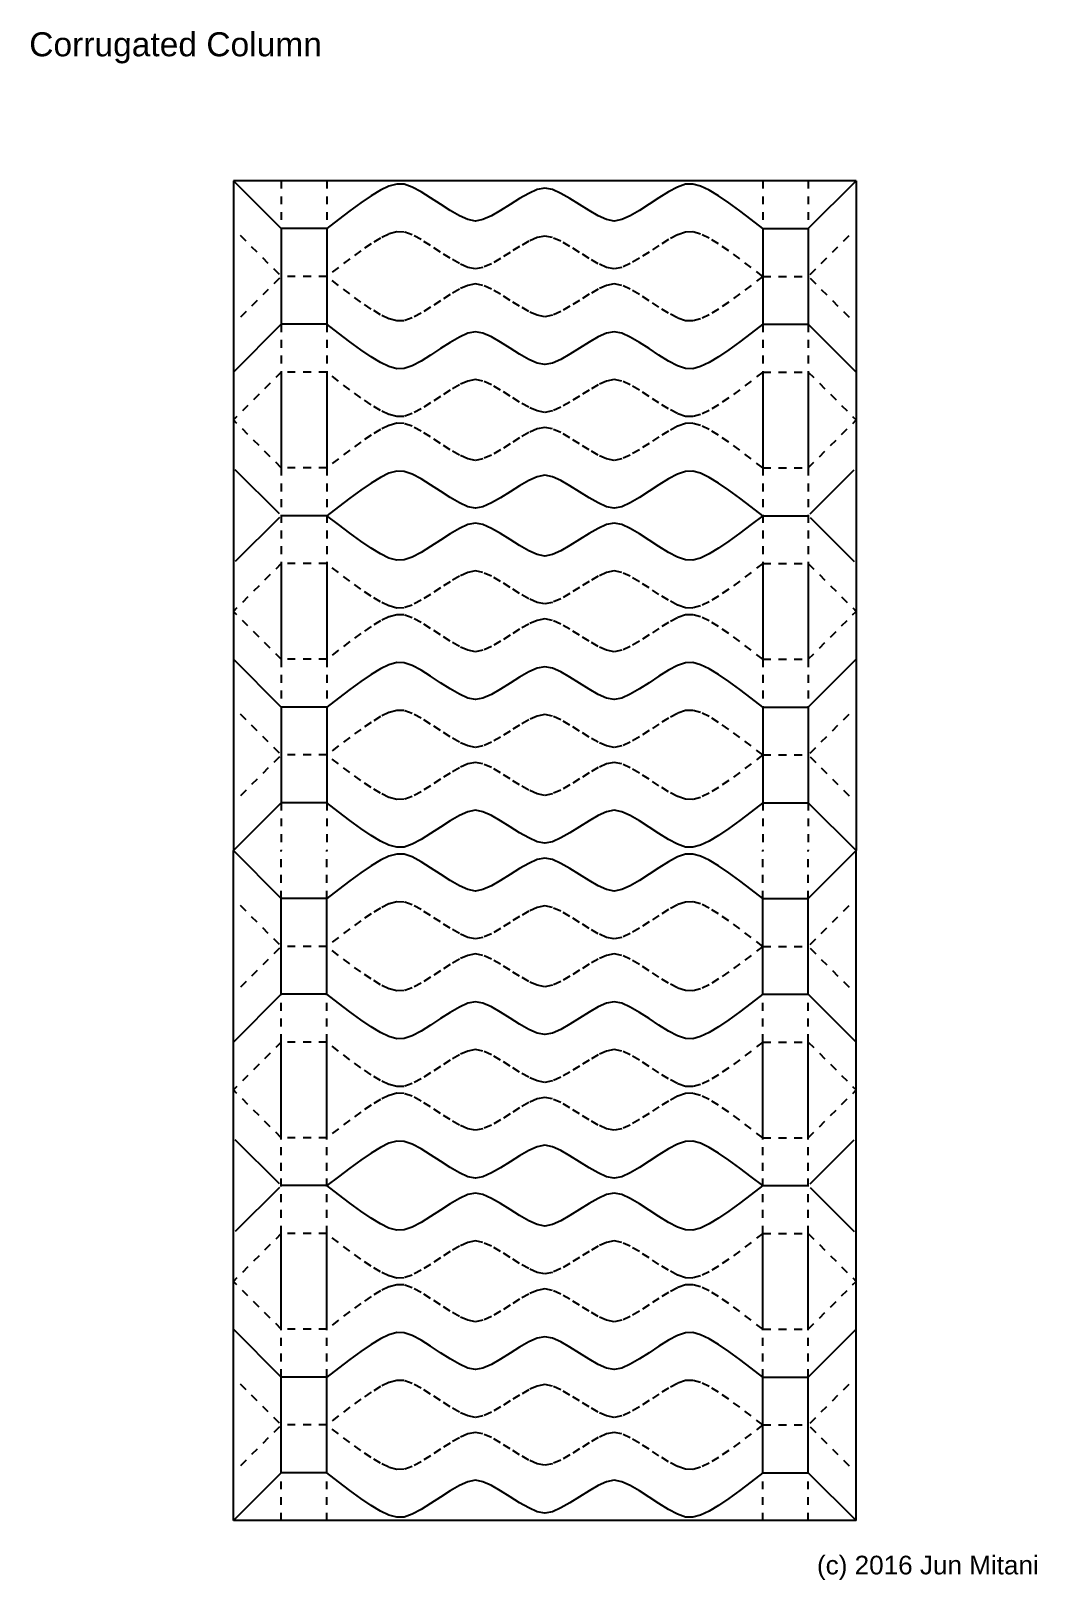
# Model space of a CAD drawing. Extents: x 11 to 192, y -288 to -9.
import ezdxf

# ---------------------------------------------------------------- set-up
doc = ezdxf.new("R2010")
doc.units = 0
for name, pattern in [('AI-LINETYPE-1', [2.822222, 1.411111, -1.411111]), ('AI-LINETYPE-10', [2.822222, 1.411111, -1.411111]), ('AI-LINETYPE-100', [2.822222, 1.411111, -1.411111]), ('AI-LINETYPE-101', [2.822222, 1.411111, -1.411111]), ('AI-LINETYPE-102', [2.822222, 1.411111, -1.411111]), ('AI-LINETYPE-103', [2.822222, 1.411111, -1.411111]), ('AI-LINETYPE-104', [2.822222, 1.411111, -1.411111]), ('AI-LINETYPE-105', [2.822222, 1.411111, -1.411111]), ('AI-LINETYPE-106', [2.822222, 1.411111, -1.411111]), ('AI-LINETYPE-107', [2.822222, 1.411111, -1.411111]), ('AI-LINETYPE-108', [2.822222, 1.411111, -1.411111]), ('AI-LINETYPE-109', [2.822222, 1.411111, -1.411111]), ('AI-LINETYPE-11', [2.822222, 1.411111, -1.411111]), ('AI-LINETYPE-110', [2.822222, 1.411111, -1.411111]), ('AI-LINETYPE-111', [2.822222, 1.411111, -1.411111]), ('AI-LINETYPE-112', [2.822222, 1.411111, -1.411111]), ('AI-LINETYPE-12', [2.822222, 1.411111, -1.411111]), ('AI-LINETYPE-13', [2.822222, 1.411111, -1.411111]), ('AI-LINETYPE-14', [2.822222, 1.411111, -1.411111]), ('AI-LINETYPE-15', [2.822222, 1.411111, -1.411111]), ('AI-LINETYPE-16', [2.822222, 1.411111, -1.411111]), ('AI-LINETYPE-17', [2.822222, 1.411111, -1.411111]), ('AI-LINETYPE-18', [2.822222, 1.411111, -1.411111]), ('AI-LINETYPE-19', [2.822222, 1.411111, -1.411111]), ('AI-LINETYPE-2', [2.822222, 1.411111, -1.411111]), ('AI-LINETYPE-20', [2.822222, 1.411111, -1.411111]), ('AI-LINETYPE-21', [2.822222, 1.411111, -1.411111]), ('AI-LINETYPE-22', [2.822222, 1.411111, -1.411111]), ('AI-LINETYPE-23', [2.822222, 1.411111, -1.411111]), ('AI-LINETYPE-24', [2.822222, 1.411111, -1.411111]), ('AI-LINETYPE-25', [2.822222, 1.411111, -1.411111]), ('AI-LINETYPE-26', [2.822222, 1.411111, -1.411111]), ('AI-LINETYPE-27', [2.822222, 1.411111, -1.411111]), ('AI-LINETYPE-28', [2.822222, 1.411111, -1.411111]), ('AI-LINETYPE-29', [2.822222, 1.411111, -1.411111]), ('AI-LINETYPE-3', [2.822222, 1.411111, -1.411111]), ('AI-LINETYPE-30', [2.822222, 1.411111, -1.411111]), ('AI-LINETYPE-31', [2.822222, 1.411111, -1.411111]), ('AI-LINETYPE-32', [2.822222, 1.411111, -1.411111]), ('AI-LINETYPE-33', [2.822222, 1.411111, -1.411111]), ('AI-LINETYPE-34', [2.822222, 1.411111, -1.411111]), ('AI-LINETYPE-35', [2.822222, 1.411111, -1.411111]), ('AI-LINETYPE-36', [2.822222, 1.411111, -1.411111]), ('AI-LINETYPE-37', [2.822222, 1.411111, -1.411111]), ('AI-LINETYPE-38', [2.822222, 1.411111, -1.411111]), ('AI-LINETYPE-39', [2.822222, 1.411111, -1.411111]), ('AI-LINETYPE-4', [2.822222, 1.411111, -1.411111]), ('AI-LINETYPE-40', [2.822222, 1.411111, -1.411111]), ('AI-LINETYPE-41', [2.822222, 1.411111, -1.411111]), ('AI-LINETYPE-42', [2.822222, 1.411111, -1.411111]), ('AI-LINETYPE-43', [2.822222, 1.411111, -1.411111]), ('AI-LINETYPE-44', [2.822222, 1.411111, -1.411111]), ('AI-LINETYPE-45', [2.822222, 1.411111, -1.411111]), ('AI-LINETYPE-46', [2.822222, 1.411111, -1.411111]), ('AI-LINETYPE-47', [2.822222, 1.411111, -1.411111]), ('AI-LINETYPE-48', [2.822222, 1.411111, -1.411111]), ('AI-LINETYPE-49', [2.822222, 1.411111, -1.411111]), ('AI-LINETYPE-5', [2.822222, 1.411111, -1.411111]), ('AI-LINETYPE-50', [2.822222, 1.411111, -1.411111]), ('AI-LINETYPE-51', [2.822222, 1.411111, -1.411111]), ('AI-LINETYPE-52', [2.822222, 1.411111, -1.411111]), ('AI-LINETYPE-53', [2.822222, 1.411111, -1.411111]), ('AI-LINETYPE-54', [2.822222, 1.411111, -1.411111]), ('AI-LINETYPE-55', [2.822222, 1.411111, -1.411111]), ('AI-LINETYPE-56', [2.822222, 1.411111, -1.411111]), ('AI-LINETYPE-57', [2.822222, 1.411111, -1.411111]), ('AI-LINETYPE-58', [2.822222, 1.411111, -1.411111]), ('AI-LINETYPE-59', [2.822222, 1.411111, -1.411111]), ('AI-LINETYPE-6', [2.822222, 1.411111, -1.411111]), ('AI-LINETYPE-60', [2.822222, 1.411111, -1.411111]), ('AI-LINETYPE-61', [2.822222, 1.411111, -1.411111]), ('AI-LINETYPE-62', [2.822222, 1.411111, -1.411111]), ('AI-LINETYPE-63', [2.822222, 1.411111, -1.411111]), ('AI-LINETYPE-64', [2.822222, 1.411111, -1.411111]), ('AI-LINETYPE-65', [2.822222, 1.411111, -1.411111]), ('AI-LINETYPE-66', [2.822222, 1.411111, -1.411111]), ('AI-LINETYPE-67', [2.822222, 1.411111, -1.411111]), ('AI-LINETYPE-68', [2.822222, 1.411111, -1.411111]), ('AI-LINETYPE-69', [2.822222, 1.411111, -1.411111]), ('AI-LINETYPE-7', [2.822222, 1.411111, -1.411111]), ('AI-LINETYPE-70', [2.822222, 1.411111, -1.411111]), ('AI-LINETYPE-71', [2.822222, 1.411111, -1.411111]), ('AI-LINETYPE-72', [2.822222, 1.411111, -1.411111]), ('AI-LINETYPE-73', [2.822222, 1.411111, -1.411111]), ('AI-LINETYPE-74', [2.822222, 1.411111, -1.411111]), ('AI-LINETYPE-75', [2.822222, 1.411111, -1.411111]), ('AI-LINETYPE-76', [2.822222, 1.411111, -1.411111]), ('AI-LINETYPE-77', [2.822222, 1.411111, -1.411111]), ('AI-LINETYPE-78', [2.822222, 1.411111, -1.411111]), ('AI-LINETYPE-79', [2.822222, 1.411111, -1.411111]), ('AI-LINETYPE-8', [2.822222, 1.411111, -1.411111]), ('AI-LINETYPE-80', [2.822222, 1.411111, -1.411111]), ('AI-LINETYPE-81', [2.822222, 1.411111, -1.411111]), ('AI-LINETYPE-82', [2.822222, 1.411111, -1.411111]), ('AI-LINETYPE-83', [2.822222, 1.411111, -1.411111]), ('AI-LINETYPE-84', [2.822222, 1.411111, -1.411111]), ('AI-LINETYPE-85', [2.822222, 1.411111, -1.411111]), ('AI-LINETYPE-86', [2.822222, 1.411111, -1.411111]), ('AI-LINETYPE-87', [2.822222, 1.411111, -1.411111]), ('AI-LINETYPE-88', [2.822222, 1.411111, -1.411111]), ('AI-LINETYPE-89', [2.822222, 1.411111, -1.411111]), ('AI-LINETYPE-9', [2.822222, 1.411111, -1.411111]), ('AI-LINETYPE-90', [2.822222, 1.411111, -1.411111]), ('AI-LINETYPE-91', [2.822222, 1.411111, -1.411111]), ('AI-LINETYPE-92', [2.822222, 1.411111, -1.411111]), ('AI-LINETYPE-93', [2.822222, 1.411111, -1.411111]), ('AI-LINETYPE-94', [2.822222, 1.411111, -1.411111]), ('AI-LINETYPE-95', [2.822222, 1.411111, -1.411111]), ('AI-LINETYPE-96', [2.822222, 1.411111, -1.411111]), ('AI-LINETYPE-97', [2.822222, 1.411111, -1.411111]), ('AI-LINETYPE-98', [2.822222, 1.411111, -1.411111]), ('AI-LINETYPE-99', [2.822222, 1.411111, -1.411111])]:
    doc.linetypes.add(name, pattern=pattern)
for name, color, linetype in [('CUTLINE', 7, 'CONTINUOUS'), ('MOUNTAINLINE', 7, 'CONTINUOUS'), ('TEXT', 7, 'CONTINUOUS'), ('VALLEYLINE', 7, 'CONTINUOUS')]:
    doc.layers.add(name, color=color, linetype=linetype)

msp = doc.modelspace()

# ---------------------------------------------------------------- texts
at = {"layer": 'TEXT', "color": 7, "attachment_point": 7}
for s, insert, char_height in [('\\fArial|b0|i0|c0|p34;\\W1;Corrugated Column', (10.83, -14.86), 4.318), ('\\fArial|b0|i0|c0|p34;\\W1;(c) 2016 Jun Mitani', (152.51, -287.61), 3.3584)]:
    msp.add_mtext(s, dxfattribs=dict(at, insert=insert, char_height=char_height))

# ---------------------------------------------------------------- blocks, each defined once
blk = doc.blocks.new('BLOCK_2')
at = {"layer": 'CUTLINE', "color": 7}
blk.add_lwpolyline([(159.55, -35.93), (159.55, -156.43)], dxfattribs=at)
blk = doc.blocks.new('BLOCK_3')
at = {"layer": 'CUTLINE', "color": 7}
blk.add_lwpolyline([(159.55, -276.93), (159.55, -156.43)], dxfattribs=at)
blk = doc.blocks.new('BLOCK_4')
at = {"layer": 'CUTLINE', "color": 7}
blk.add_lwpolyline([(47.55, -276.93), (47.55, -156.43)], dxfattribs=at)
blk = doc.blocks.new('BLOCK_5')
at = {"layer": 'CUTLINE', "color": 7}
blk.add_lwpolyline([(47.55, -35.93), (47.55, -156.43)], dxfattribs=at)
blk = doc.blocks.new('BLOCK_6')
at = {"layer": 'VALLEYLINE', "color": 7, "linetype": 'AI-LINETYPE-1'}
blk.add_lwpolyline([(142.77, -87.57), (142.77, -104.79)], dxfattribs=at)
blk = doc.blocks.new('BLOCK_7')
at = {"layer": 'VALLEYLINE', "color": 7, "linetype": 'AI-LINETYPE-2'}
blk.add_lwpolyline([(142.77, -61.75), (142.77, -70.36)], dxfattribs=at)
blk = doc.blocks.new('BLOCK_8')
at = {"layer": 'VALLEYLINE', "color": 7, "linetype": 'AI-LINETYPE-3'}
blk.add_lwpolyline([(142.77, -122), (142.77, -130.61)], dxfattribs=at)
blk = doc.blocks.new('BLOCK_9')
at = {"layer": 'VALLEYLINE', "color": 7, "linetype": 'AI-LINETYPE-4'}
blk.add_lwpolyline([(142.77, -147.82), (142.77, -156.43)], dxfattribs=at)
blk = doc.blocks.new('BLOCK_10')
at = {"layer": 'VALLEYLINE', "color": 7, "linetype": 'AI-LINETYPE-5'}
blk.add_lwpolyline([(142.77, -35.93), (142.77, -44.54)], dxfattribs=at)
blk = doc.blocks.new('BLOCK_11')
at = {"layer": 'VALLEYLINE', "color": 7, "linetype": 'AI-LINETYPE-6'}
blk.add_lwpolyline([(150.95, -87.57), (150.95, -104.79)], dxfattribs=at)
blk = doc.blocks.new('BLOCK_12')
at = {"layer": 'VALLEYLINE', "color": 7, "linetype": 'AI-LINETYPE-7'}
blk.add_lwpolyline([(150.95, -61.75), (150.95, -70.36)], dxfattribs=at)
blk = doc.blocks.new('BLOCK_13')
at = {"layer": 'VALLEYLINE', "color": 7, "linetype": 'AI-LINETYPE-8'}
blk.add_lwpolyline([(150.95, -122), (150.95, -130.61)], dxfattribs=at)
blk = doc.blocks.new('BLOCK_14')
at = {"layer": 'VALLEYLINE', "color": 7, "linetype": 'AI-LINETYPE-9'}
blk.add_lwpolyline([(150.95, -147.82), (150.95, -156.43)], dxfattribs=at)
blk = doc.blocks.new('BLOCK_15')
at = {"layer": 'VALLEYLINE', "color": 7, "linetype": 'AI-LINETYPE-10'}
blk.add_lwpolyline([(150.95, -35.93), (150.95, -44.54)], dxfattribs=at)
blk = doc.blocks.new('BLOCK_16')
at = {"layer": 'VALLEYLINE', "color": 7, "linetype": 'AI-LINETYPE-12'}
blk.add_lwpolyline([(151.29, -52.8), (159.21, -44.88)], dxfattribs=at)
blk = doc.blocks.new('BLOCK_17')
at = {"layer": 'VALLEYLINE', "color": 7, "linetype": 'AI-LINETYPE-13'}
blk.add_lwpolyline([(151.29, -53.49), (159.21, -61.41)], dxfattribs=at)
blk = doc.blocks.new('BLOCK_18')
at = {"layer": 'VALLEYLINE', "color": 7, "linetype": 'AI-LINETYPE-14'}
blk.add_lwpolyline([(150.95, -70.36), (159.55, -78.97)], dxfattribs=at)
blk = doc.blocks.new('BLOCK_19')
at = {"layer": 'VALLEYLINE', "color": 7, "linetype": 'AI-LINETYPE-15'}
blk.add_lwpolyline([(150.95, -87.57), (159.55, -78.97)], dxfattribs=at)
blk = doc.blocks.new('BLOCK_20')
at = {"layer": 'VALLEYLINE', "color": 7, "linetype": 'AI-LINETYPE-16'}
blk.add_lwpolyline([(150.95, -104.79), (159.55, -113.39)], dxfattribs=at)
blk = doc.blocks.new('BLOCK_21')
at = {"layer": 'VALLEYLINE', "color": 7, "linetype": 'AI-LINETYPE-17'}
blk.add_lwpolyline([(150.95, -122), (159.55, -113.39)], dxfattribs=at)
blk = doc.blocks.new('BLOCK_22')
at = {"layer": 'VALLEYLINE', "color": 7, "linetype": 'AI-LINETYPE-18'}
blk.add_lwpolyline([(151.29, -138.87), (159.21, -130.95)], dxfattribs=at)
blk = doc.blocks.new('BLOCK_23')
at = {"layer": 'VALLEYLINE', "color": 7, "linetype": 'AI-LINETYPE-19'}
blk.add_lwpolyline([(151.29, -139.56), (159.21, -147.48)], dxfattribs=at)
blk = doc.blocks.new('BLOCK_24')
at = {"layer": 'VALLEYLINE', "color": 7, "linetype": 'AI-LINETYPE-20'}
blk.add_lwpolyline([(55.81, -52.8), (47.89, -44.88)], dxfattribs=at)
blk = doc.blocks.new('BLOCK_25')
at = {"layer": 'VALLEYLINE', "color": 7, "linetype": 'AI-LINETYPE-21'}
blk.add_lwpolyline([(55.81, -53.49), (47.89, -61.41)], dxfattribs=at)
blk = doc.blocks.new('BLOCK_26')
at = {"layer": 'VALLEYLINE', "color": 7, "linetype": 'AI-LINETYPE-22'}
blk.add_lwpolyline([(56.15, -70.36), (47.55, -78.97)], dxfattribs=at)
blk = doc.blocks.new('BLOCK_27')
at = {"layer": 'VALLEYLINE', "color": 7, "linetype": 'AI-LINETYPE-23'}
blk.add_lwpolyline([(56.15, -87.57), (47.55, -78.97)], dxfattribs=at)
blk = doc.blocks.new('BLOCK_28')
at = {"layer": 'VALLEYLINE', "color": 7, "linetype": 'AI-LINETYPE-24'}
blk.add_lwpolyline([(56.15, -104.79), (47.55, -113.39)], dxfattribs=at)
blk = doc.blocks.new('BLOCK_29')
at = {"layer": 'VALLEYLINE', "color": 7, "linetype": 'AI-LINETYPE-25'}
blk.add_lwpolyline([(56.15, -122), (47.55, -113.39)], dxfattribs=at)
blk = doc.blocks.new('BLOCK_30')
at = {"layer": 'VALLEYLINE', "color": 7, "linetype": 'AI-LINETYPE-26'}
blk.add_lwpolyline([(55.81, -138.87), (47.89, -130.95)], dxfattribs=at)
blk = doc.blocks.new('BLOCK_31')
at = {"layer": 'VALLEYLINE', "color": 7, "linetype": 'AI-LINETYPE-27'}
blk.add_lwpolyline([(55.81, -139.56), (47.89, -147.48)], dxfattribs=at)
blk = doc.blocks.new('BLOCK_32')
at = {"layer": 'VALLEYLINE', "color": 7, "linetype": 'AI-LINETYPE-43'}
blk.add_lwpolyline([(64.33, -87.57), (64.33, -104.79)], dxfattribs=at)
blk = doc.blocks.new('BLOCK_33')
at = {"layer": 'VALLEYLINE', "color": 7, "linetype": 'AI-LINETYPE-44'}
blk.add_lwpolyline([(64.33, -61.75), (64.33, -70.36)], dxfattribs=at)
blk = doc.blocks.new('BLOCK_34')
at = {"layer": 'VALLEYLINE', "color": 7, "linetype": 'AI-LINETYPE-45'}
blk.add_lwpolyline([(64.33, -122), (64.33, -130.61)], dxfattribs=at)
blk = doc.blocks.new('BLOCK_35')
at = {"layer": 'VALLEYLINE', "color": 7, "linetype": 'AI-LINETYPE-46'}
blk.add_lwpolyline([(64.33, -147.82), (64.33, -156.43)], dxfattribs=at)
blk = doc.blocks.new('BLOCK_36')
at = {"layer": 'VALLEYLINE', "color": 7, "linetype": 'AI-LINETYPE-47'}
blk.add_lwpolyline([(64.33, -35.93), (64.33, -44.54)], dxfattribs=at)
blk = doc.blocks.new('BLOCK_37')
at = {"layer": 'VALLEYLINE', "color": 7, "linetype": 'AI-LINETYPE-48'}
blk.add_lwpolyline([(56.15, -87.57), (56.15, -104.79)], dxfattribs=at)
blk = doc.blocks.new('BLOCK_38')
at = {"layer": 'VALLEYLINE', "color": 7, "linetype": 'AI-LINETYPE-49'}
blk.add_lwpolyline([(56.15, -61.75), (56.15, -70.36)], dxfattribs=at)
blk = doc.blocks.new('BLOCK_39')
at = {"layer": 'VALLEYLINE', "color": 7, "linetype": 'AI-LINETYPE-50'}
blk.add_lwpolyline([(56.15, -122), (56.15, -130.61)], dxfattribs=at)
blk = doc.blocks.new('BLOCK_40')
at = {"layer": 'VALLEYLINE', "color": 7, "linetype": 'AI-LINETYPE-51'}
blk.add_lwpolyline([(56.15, -147.82), (56.15, -156.43)], dxfattribs=at)
blk = doc.blocks.new('BLOCK_41')
at = {"layer": 'VALLEYLINE', "color": 7, "linetype": 'AI-LINETYPE-52'}
blk.add_lwpolyline([(56.15, -35.93), (56.15, -44.54)], dxfattribs=at)
blk = doc.blocks.new('BLOCK_42')
at = {"layer": 'VALLEYLINE', "color": 7, "linetype": 'AI-LINETYPE-53'}
blk.add_lwpolyline([(142.77, -225.29), (142.77, -208.07)], dxfattribs=at)
blk = doc.blocks.new('BLOCK_43')
at = {"layer": 'VALLEYLINE', "color": 7, "linetype": 'AI-LINETYPE-54'}
blk.add_lwpolyline([(142.77, -251.11), (142.77, -242.5)], dxfattribs=at)
blk = doc.blocks.new('BLOCK_44')
at = {"layer": 'VALLEYLINE', "color": 7, "linetype": 'AI-LINETYPE-55'}
blk.add_lwpolyline([(142.77, -190.86), (142.77, -182.25)], dxfattribs=at)
blk = doc.blocks.new('BLOCK_45')
at = {"layer": 'VALLEYLINE', "color": 7, "linetype": 'AI-LINETYPE-56'}
blk.add_lwpolyline([(142.77, -165.04), (142.77, -156.43)], dxfattribs=at)
blk = doc.blocks.new('BLOCK_46')
at = {"layer": 'VALLEYLINE', "color": 7, "linetype": 'AI-LINETYPE-57'}
blk.add_lwpolyline([(142.77, -276.93), (142.77, -268.32)], dxfattribs=at)
blk = doc.blocks.new('BLOCK_47')
at = {"layer": 'VALLEYLINE', "color": 7, "linetype": 'AI-LINETYPE-58'}
blk.add_lwpolyline([(150.95, -225.29), (150.95, -208.07)], dxfattribs=at)
blk = doc.blocks.new('BLOCK_48')
at = {"layer": 'VALLEYLINE', "color": 7, "linetype": 'AI-LINETYPE-59'}
blk.add_lwpolyline([(150.95, -251.11), (150.95, -242.5)], dxfattribs=at)
blk = doc.blocks.new('BLOCK_49')
at = {"layer": 'VALLEYLINE', "color": 7, "linetype": 'AI-LINETYPE-60'}
blk.add_lwpolyline([(150.95, -190.86), (150.95, -182.25)], dxfattribs=at)
blk = doc.blocks.new('BLOCK_50')
at = {"layer": 'VALLEYLINE', "color": 7, "linetype": 'AI-LINETYPE-61'}
blk.add_lwpolyline([(150.95, -165.04), (150.95, -156.43)], dxfattribs=at)
blk = doc.blocks.new('BLOCK_51')
at = {"layer": 'VALLEYLINE', "color": 7, "linetype": 'AI-LINETYPE-62'}
blk.add_lwpolyline([(150.95, -276.93), (150.95, -268.32)], dxfattribs=at)
blk = doc.blocks.new('BLOCK_52')
at = {"layer": 'VALLEYLINE', "color": 7, "linetype": 'AI-LINETYPE-64'}
blk.add_lwpolyline([(151.29, -260.06), (159.21, -267.98)], dxfattribs=at)
blk = doc.blocks.new('BLOCK_53')
at = {"layer": 'VALLEYLINE', "color": 7, "linetype": 'AI-LINETYPE-65'}
blk.add_lwpolyline([(151.29, -259.37), (159.21, -251.45)], dxfattribs=at)
blk = doc.blocks.new('BLOCK_54')
at = {"layer": 'VALLEYLINE', "color": 7, "linetype": 'AI-LINETYPE-66'}
blk.add_lwpolyline([(150.95, -242.5), (159.55, -233.89)], dxfattribs=at)
blk = doc.blocks.new('BLOCK_55')
at = {"layer": 'VALLEYLINE', "color": 7, "linetype": 'AI-LINETYPE-67'}
blk.add_lwpolyline([(150.95, -225.29), (159.55, -233.89)], dxfattribs=at)
blk = doc.blocks.new('BLOCK_56')
at = {"layer": 'VALLEYLINE', "color": 7, "linetype": 'AI-LINETYPE-68'}
blk.add_lwpolyline([(150.95, -208.07), (159.55, -199.47)], dxfattribs=at)
blk = doc.blocks.new('BLOCK_57')
at = {"layer": 'VALLEYLINE', "color": 7, "linetype": 'AI-LINETYPE-69'}
blk.add_lwpolyline([(150.95, -190.86), (159.55, -199.47)], dxfattribs=at)
blk = doc.blocks.new('BLOCK_58')
at = {"layer": 'VALLEYLINE', "color": 7, "linetype": 'AI-LINETYPE-70'}
blk.add_lwpolyline([(151.29, -173.99), (159.21, -181.91)], dxfattribs=at)
blk = doc.blocks.new('BLOCK_59')
at = {"layer": 'VALLEYLINE', "color": 7, "linetype": 'AI-LINETYPE-71'}
blk.add_lwpolyline([(151.29, -173.3), (159.21, -165.38)], dxfattribs=at)
blk = doc.blocks.new('BLOCK_60')
at = {"layer": 'VALLEYLINE', "color": 7, "linetype": 'AI-LINETYPE-72'}
blk.add_lwpolyline([(55.81, -260.06), (47.89, -267.98)], dxfattribs=at)
blk = doc.blocks.new('BLOCK_61')
at = {"layer": 'VALLEYLINE', "color": 7, "linetype": 'AI-LINETYPE-73'}
blk.add_lwpolyline([(55.81, -259.37), (47.89, -251.45)], dxfattribs=at)
blk = doc.blocks.new('BLOCK_62')
at = {"layer": 'VALLEYLINE', "color": 7, "linetype": 'AI-LINETYPE-74'}
blk.add_lwpolyline([(56.15, -242.5), (47.55, -233.89)], dxfattribs=at)
blk = doc.blocks.new('BLOCK_63')
at = {"layer": 'VALLEYLINE', "color": 7, "linetype": 'AI-LINETYPE-75'}
blk.add_lwpolyline([(56.15, -225.29), (47.55, -233.89)], dxfattribs=at)
blk = doc.blocks.new('BLOCK_64')
at = {"layer": 'VALLEYLINE', "color": 7, "linetype": 'AI-LINETYPE-76'}
blk.add_lwpolyline([(56.15, -208.07), (47.55, -199.47)], dxfattribs=at)
blk = doc.blocks.new('BLOCK_65')
at = {"layer": 'VALLEYLINE', "color": 7, "linetype": 'AI-LINETYPE-77'}
blk.add_lwpolyline([(56.15, -190.86), (47.55, -199.47)], dxfattribs=at)
blk = doc.blocks.new('BLOCK_66')
at = {"layer": 'VALLEYLINE', "color": 7, "linetype": 'AI-LINETYPE-78'}
blk.add_lwpolyline([(55.81, -173.99), (47.89, -181.91)], dxfattribs=at)
blk = doc.blocks.new('BLOCK_67')
at = {"layer": 'VALLEYLINE', "color": 7, "linetype": 'AI-LINETYPE-79'}
blk.add_lwpolyline([(55.81, -173.3), (47.89, -165.38)], dxfattribs=at)
blk = doc.blocks.new('BLOCK_68')
at = {"layer": 'VALLEYLINE', "color": 7, "linetype": 'AI-LINETYPE-95'}
blk.add_lwpolyline([(64.33, -225.29), (64.33, -208.07)], dxfattribs=at)
blk = doc.blocks.new('BLOCK_69')
at = {"layer": 'VALLEYLINE', "color": 7, "linetype": 'AI-LINETYPE-96'}
blk.add_lwpolyline([(64.33, -251.11), (64.33, -242.5)], dxfattribs=at)
blk = doc.blocks.new('BLOCK_70')
at = {"layer": 'VALLEYLINE', "color": 7, "linetype": 'AI-LINETYPE-97'}
blk.add_lwpolyline([(64.33, -190.86), (64.33, -182.25)], dxfattribs=at)
blk = doc.blocks.new('BLOCK_71')
at = {"layer": 'VALLEYLINE', "color": 7, "linetype": 'AI-LINETYPE-98'}
blk.add_lwpolyline([(64.33, -165.04), (64.33, -156.43)], dxfattribs=at)
blk = doc.blocks.new('BLOCK_72')
at = {"layer": 'VALLEYLINE', "color": 7, "linetype": 'AI-LINETYPE-99'}
blk.add_lwpolyline([(64.33, -276.93), (64.33, -268.32)], dxfattribs=at)
blk = doc.blocks.new('BLOCK_73')
at = {"layer": 'VALLEYLINE', "color": 7, "linetype": 'AI-LINETYPE-100'}
blk.add_lwpolyline([(56.15, -225.29), (56.15, -208.07)], dxfattribs=at)
blk = doc.blocks.new('BLOCK_74')
at = {"layer": 'VALLEYLINE', "color": 7, "linetype": 'AI-LINETYPE-101'}
blk.add_lwpolyline([(56.15, -251.11), (56.15, -242.5)], dxfattribs=at)
blk = doc.blocks.new('BLOCK_75')
at = {"layer": 'VALLEYLINE', "color": 7, "linetype": 'AI-LINETYPE-102'}
blk.add_lwpolyline([(56.15, -190.86), (56.15, -182.25)], dxfattribs=at)
blk = doc.blocks.new('BLOCK_76')
at = {"layer": 'VALLEYLINE', "color": 7, "linetype": 'AI-LINETYPE-103'}
blk.add_lwpolyline([(56.15, -165.04), (56.15, -156.43)], dxfattribs=at)
blk = doc.blocks.new('BLOCK_77')
at = {"layer": 'VALLEYLINE', "color": 7, "linetype": 'AI-LINETYPE-104'}
blk.add_lwpolyline([(56.15, -276.93), (56.15, -268.32)], dxfattribs=at)
blk = doc.blocks.new('BLOCK_78')
at = {"layer": 'MOUNTAINLINE', "color": 7}
blk.add_lwpolyline([(142.77, -70.36), (142.77, -87.57)], dxfattribs=at)
blk = doc.blocks.new('BLOCK_79')
at = {"layer": 'MOUNTAINLINE', "color": 7}
blk.add_lwpolyline([(142.77, -104.79), (142.77, -122)], dxfattribs=at)
blk = doc.blocks.new('BLOCK_80')
at = {"layer": 'MOUNTAINLINE', "color": 7}
blk.add_lwpolyline([(150.95, -70.36), (150.95, -87.57)], dxfattribs=at)
blk = doc.blocks.new('BLOCK_81')
at = {"layer": 'MOUNTAINLINE', "color": 7}
blk.add_lwpolyline([(150.95, -104.79), (150.95, -122)], dxfattribs=at)
blk = doc.blocks.new('BLOCK_82')
at = {"layer": 'MOUNTAINLINE', "color": 7}
blk.add_lwpolyline([(64.33, -70.36), (64.33, -87.57)], dxfattribs=at)
blk = doc.blocks.new('BLOCK_83')
at = {"layer": 'MOUNTAINLINE', "color": 7}
blk.add_lwpolyline([(64.33, -104.79), (64.33, -122)], dxfattribs=at)
blk = doc.blocks.new('BLOCK_84')
at = {"layer": 'MOUNTAINLINE', "color": 7}
blk.add_lwpolyline([(56.15, -70.36), (56.15, -87.57)], dxfattribs=at)
blk = doc.blocks.new('BLOCK_85')
at = {"layer": 'MOUNTAINLINE', "color": 7}
blk.add_lwpolyline([(56.15, -104.79), (56.15, -122)], dxfattribs=at)
blk = doc.blocks.new('BLOCK_86')
at = {"layer": 'MOUNTAINLINE', "color": 7}
blk.add_lwpolyline([(142.77, -242.5), (142.77, -225.29)], dxfattribs=at)
blk = doc.blocks.new('BLOCK_87')
at = {"layer": 'MOUNTAINLINE', "color": 7}
blk.add_lwpolyline([(142.77, -208.07), (142.77, -190.86)], dxfattribs=at)
blk = doc.blocks.new('BLOCK_88')
at = {"layer": 'MOUNTAINLINE', "color": 7}
blk.add_lwpolyline([(150.95, -242.5), (150.95, -225.29)], dxfattribs=at)
blk = doc.blocks.new('BLOCK_89')
at = {"layer": 'MOUNTAINLINE', "color": 7}
blk.add_lwpolyline([(150.95, -208.07), (150.95, -190.86)], dxfattribs=at)
blk = doc.blocks.new('BLOCK_90')
at = {"layer": 'MOUNTAINLINE', "color": 7}
blk.add_lwpolyline([(64.33, -242.5), (64.33, -225.29)], dxfattribs=at)
blk = doc.blocks.new('BLOCK_91')
at = {"layer": 'MOUNTAINLINE', "color": 7}
blk.add_lwpolyline([(64.33, -208.07), (64.33, -190.86)], dxfattribs=at)
blk = doc.blocks.new('BLOCK_92')
at = {"layer": 'MOUNTAINLINE', "color": 7}
blk.add_lwpolyline([(56.15, -242.5), (56.15, -225.29)], dxfattribs=at)
blk = doc.blocks.new('BLOCK_93')
at = {"layer": 'MOUNTAINLINE', "color": 7}
blk.add_lwpolyline([(56.15, -208.07), (56.15, -190.86)], dxfattribs=at)
blk = doc.blocks.new('BLOCK_94')
at = {"layer": 'MOUNTAINLINE', "color": 7}
blk.add_lwpolyline([(56.15, -268.32), (47.55, -276.93)], dxfattribs=at)
blk = doc.blocks.new('BLOCK_95')
at = {"layer": 'MOUNTAINLINE', "color": 7}
blk.add_lwpolyline([(56.15, -251.11), (47.55, -242.5)], dxfattribs=at)
blk = doc.blocks.new('BLOCK_96')
at = {"layer": 'MOUNTAINLINE', "color": 7}
blk.add_lwpolyline([(55.81, -217.02), (47.89, -224.94)], dxfattribs=at)
blk = doc.blocks.new('BLOCK_97')
at = {"layer": 'MOUNTAINLINE', "color": 7}
blk.add_lwpolyline([(55.81, -216.34), (47.89, -208.42)], dxfattribs=at)
blk = doc.blocks.new('BLOCK_98')
at = {"layer": 'MOUNTAINLINE', "color": 7}
blk.add_lwpolyline([(56.15, -130.61), (47.55, -122)], dxfattribs=at)
blk = doc.blocks.new('BLOCK_99')
at = {"layer": 'MOUNTAINLINE', "color": 7}
blk.add_lwpolyline([(56.15, -147.82), (47.55, -156.43)], dxfattribs=at)
blk = doc.blocks.new('BLOCK_100')
at = {"layer": 'MOUNTAINLINE', "color": 7}
blk.add_lwpolyline([(56.15, -130.61), (56.15, -147.82)], dxfattribs=at)
blk = doc.blocks.new('BLOCK_101')
at = {"layer": 'MOUNTAINLINE', "color": 7}
blk.add_lwpolyline([(56.15, -182.25), (47.55, -190.86)], dxfattribs=at)
blk = doc.blocks.new('BLOCK_102')
at = {"layer": 'MOUNTAINLINE', "color": 7}
blk.add_lwpolyline([(56.15, -165.04), (47.55, -156.43)], dxfattribs=at)
blk = doc.blocks.new('BLOCK_103')
at = {"layer": 'MOUNTAINLINE', "color": 7}
blk.add_lwpolyline([(64.33, -268.32), (64.33, -251.11)], dxfattribs=at)
blk = doc.blocks.new('BLOCK_104')
at = {"layer": 'MOUNTAINLINE', "color": 7}
blk.add_lwpolyline([(56.15, -268.32), (56.15, -251.11)], dxfattribs=at)
blk = doc.blocks.new('BLOCK_105')
at = {"layer": 'MOUNTAINLINE', "color": 7}
blk.add_lwpolyline([(64.33, -130.61), (64.33, -147.82)], dxfattribs=at)
blk = doc.blocks.new('BLOCK_106')
at = {"layer": 'MOUNTAINLINE', "color": 7}
blk.add_lwpolyline([(64.33, -182.25), (64.33, -165.04)], dxfattribs=at)
blk = doc.blocks.new('BLOCK_107')
at = {"layer": 'MOUNTAINLINE', "color": 7}
blk.add_lwpolyline([(56.15, -182.25), (56.15, -165.04)], dxfattribs=at)
blk = doc.blocks.new('BLOCK_108')
at = {"layer": 'MOUNTAINLINE', "color": 7}
blk.add_lwpolyline([(150.95, -268.32), (150.95, -251.11)], dxfattribs=at)
blk = doc.blocks.new('BLOCK_109')
at = {"layer": 'MOUNTAINLINE', "color": 7}
blk.add_lwpolyline([(150.95, -268.32), (159.55, -276.93)], dxfattribs=at)
blk = doc.blocks.new('BLOCK_110')
at = {"layer": 'MOUNTAINLINE', "color": 7}
blk.add_lwpolyline([(150.95, -251.11), (159.55, -242.5)], dxfattribs=at)
blk = doc.blocks.new('BLOCK_111')
at = {"layer": 'MOUNTAINLINE', "color": 7}
blk.add_lwpolyline([(151.29, -217.02), (159.21, -224.94)], dxfattribs=at)
blk = doc.blocks.new('BLOCK_112')
at = {"layer": 'MOUNTAINLINE', "color": 7}
blk.add_lwpolyline([(151.29, -216.34), (159.21, -208.42)], dxfattribs=at)
blk = doc.blocks.new('BLOCK_113')
at = {"layer": 'MOUNTAINLINE', "color": 7}
blk.add_lwpolyline([(150.95, -130.61), (150.95, -147.82)], dxfattribs=at)
blk = doc.blocks.new('BLOCK_114')
at = {"layer": 'MOUNTAINLINE', "color": 7}
blk.add_lwpolyline([(150.95, -130.61), (159.55, -122)], dxfattribs=at)
blk = doc.blocks.new('BLOCK_115')
at = {"layer": 'MOUNTAINLINE', "color": 7}
blk.add_lwpolyline([(150.95, -147.82), (159.55, -156.43)], dxfattribs=at)
blk = doc.blocks.new('BLOCK_116')
at = {"layer": 'MOUNTAINLINE', "color": 7}
blk.add_lwpolyline([(150.95, -182.25), (150.95, -165.04)], dxfattribs=at)
blk = doc.blocks.new('BLOCK_117')
at = {"layer": 'MOUNTAINLINE', "color": 7}
blk.add_lwpolyline([(150.95, -182.25), (159.55, -190.86)], dxfattribs=at)
blk = doc.blocks.new('BLOCK_118')
at = {"layer": 'MOUNTAINLINE', "color": 7}
blk.add_lwpolyline([(150.95, -165.04), (159.55, -156.43)], dxfattribs=at)
blk = doc.blocks.new('BLOCK_119')
at = {"layer": 'MOUNTAINLINE', "color": 7}
blk.add_lwpolyline([(142.77, -130.61), (142.77, -147.82)], dxfattribs=at)
blk = doc.blocks.new('BLOCK_120')
at = {"layer": 'MOUNTAINLINE', "color": 7}
blk.add_lwpolyline([(150.95, -44.54), (150.95, -61.75)], dxfattribs=at)
blk = doc.blocks.new('BLOCK_121')
at = {"layer": 'MOUNTAINLINE', "color": 7}
blk.add_lwpolyline([(150.95, -61.75), (159.55, -70.36)], dxfattribs=at)
blk = doc.blocks.new('BLOCK_122')
at = {"layer": 'MOUNTAINLINE', "color": 7}
blk.add_lwpolyline([(151.29, -95.84), (159.21, -87.92)], dxfattribs=at)
blk = doc.blocks.new('BLOCK_123')
at = {"layer": 'MOUNTAINLINE', "color": 7}
blk.add_lwpolyline([(151.29, -96.53), (159.21, -104.44)], dxfattribs=at)
blk = doc.blocks.new('BLOCK_124')
at = {"layer": 'MOUNTAINLINE', "color": 7}
blk.add_lwpolyline([(150.95, -44.54), (159.55, -35.93)], dxfattribs=at)
blk = doc.blocks.new('BLOCK_125')
at = {"layer": 'MOUNTAINLINE', "color": 7}
blk.add_lwpolyline([(56.15, -44.54), (47.55, -35.93)], dxfattribs=at)
blk = doc.blocks.new('BLOCK_126')
at = {"layer": 'MOUNTAINLINE', "color": 7}
blk.add_lwpolyline([(56.15, -61.75), (47.55, -70.36)], dxfattribs=at)
blk = doc.blocks.new('BLOCK_127')
at = {"layer": 'MOUNTAINLINE', "color": 7}
blk.add_lwpolyline([(55.81, -95.84), (47.89, -87.92)], dxfattribs=at)
blk = doc.blocks.new('BLOCK_128')
at = {"layer": 'MOUNTAINLINE', "color": 7}
blk.add_lwpolyline([(55.81, -96.53), (47.89, -104.44)], dxfattribs=at)
blk = doc.blocks.new('BLOCK_129')
at = {"layer": 'MOUNTAINLINE', "color": 7}
blk.add_lwpolyline([(64.33, -44.54), (64.33, -61.75)], dxfattribs=at)
blk = doc.blocks.new('BLOCK_130')
at = {"layer": 'MOUNTAINLINE', "color": 7}
blk.add_lwpolyline([(56.15, -44.54), (56.15, -61.75)], dxfattribs=at)
blk = doc.blocks.new('BLOCK_131')
at = {"layer": 'MOUNTAINLINE', "color": 7}
blk.add_lwpolyline([(142.77, -44.54), (142.77, -61.75)], dxfattribs=at)
blk = doc.blocks.new('BLOCK_132')
at = {"layer": 'MOUNTAINLINE', "color": 7}
blk.add_lwpolyline([(142.77, -268.32), (142.77, -251.11)], dxfattribs=at)
blk = doc.blocks.new('BLOCK_133')
at = {"layer": 'MOUNTAINLINE', "color": 7}
blk.add_lwpolyline([(142.77, -182.25), (142.77, -165.04)], dxfattribs=at)

# ---------------------------------------------------------------- linework, layer by layer
at = {"layer": 'CUTLINE', "color": 7}
for points in [[(159.55, -35.93), (47.55, -35.93)], [(159.55, -276.93), (47.55, -276.93)]]:
    msp.add_lwpolyline(points, dxfattribs=at)
at = {"layer": 'MOUNTAINLINE', "color": 7}
for points in [[(142.77, -44.54), (140.67, -42.92), (138.61, -41.37), (136.64, -39.93), (134.8, -38.67), (133.11, -37.65), (131.58, -36.91), (130.18, -36.54), (128.84, -36.57), (127.4, -37.07), (125.81, -37.92), (124.09, -38.99), (122.32, -40.15), (120.56, -41.28), (118.91, -42.24), (117.4, -42.92), (116.03, -43.19), (114.66, -42.92), (113.15, -42.25), (111.51, -41.31), (109.79, -40.23), (108.07, -39.16), (106.43, -38.22), (104.92, -37.54), (103.55, -37.28), (102.18, -37.54), (100.68, -38.22), (99.03, -39.16), (97.31, -40.23), (95.59, -41.31), (93.95, -42.25), (92.44, -42.92), (91.07, -43.19), (89.7, -42.92), (88.19, -42.24), (86.54, -41.28), (84.78, -40.15), (83.01, -38.99), (81.29, -37.92), (79.7, -37.07), (78.26, -36.57), (76.92, -36.54), (75.52, -36.91), (73.99, -37.65), (72.3, -38.67), (70.46, -39.93), (68.49, -41.37), (66.43, -42.92), (64.33, -44.54)], [(64.33, -44.54), (56.15, -44.54)], [(142.77, -44.54), (150.95, -44.54)], [(64.33, -61.75), (56.15, -61.75)], [(142.77, -61.75), (140.67, -63.37), (138.61, -64.92), (136.64, -66.36), (134.8, -67.62), (133.11, -68.64), (131.58, -69.38), (130.18, -69.75), (128.84, -69.72), (127.4, -69.22), (125.81, -68.37), (124.09, -67.3), (122.32, -66.14), (120.56, -65.01), (118.91, -64.05), (117.4, -63.37), (116.03, -63.1), (114.66, -63.37), (113.15, -64.04), (111.51, -64.98), (109.79, -66.06), (108.07, -67.13), (106.43, -68.07), (104.92, -68.74), (103.55, -69.01), (102.18, -68.74), (100.68, -68.07), (99.03, -67.13), (97.31, -66.06), (95.59, -64.98), (93.95, -64.04), (92.44, -63.37), (91.07, -63.1), (89.7, -63.37), (88.19, -64.05), (86.54, -65.01), (84.78, -66.14), (83.01, -67.3), (81.29, -68.37), (79.7, -69.22), (78.26, -69.72), (76.92, -69.75), (75.52, -69.38), (73.99, -68.64), (72.3, -67.62), (70.46, -66.36), (68.49, -64.92), (66.43, -63.37), (64.33, -61.75)], [(142.77, -61.75), (150.95, -61.75)], [(142.77, -96.18), (140.67, -94.57), (138.61, -93.01), (136.64, -91.57), (134.8, -90.31), (133.11, -89.29), (131.58, -88.56), (130.18, -88.18), (128.84, -88.21), (127.4, -88.72), (125.81, -89.57), (124.09, -90.63), (122.32, -91.79), (120.56, -92.92), (118.91, -93.89), (117.4, -94.57), (116.03, -94.84), (114.66, -94.57), (113.15, -93.89), (111.51, -92.95), (109.79, -91.88), (108.07, -90.8), (106.43, -89.86), (104.92, -89.19), (103.55, -88.92), (102.18, -89.19), (100.68, -89.86), (99.03, -90.8), (97.31, -91.88), (95.59, -92.95), (93.95, -93.89), (92.44, -94.57), (91.07, -94.84), (89.7, -94.57), (88.19, -93.89), (86.54, -92.92), (84.78, -91.79), (83.01, -90.63), (81.29, -89.57), (79.7, -88.72), (78.26, -88.21), (76.92, -88.18), (75.52, -88.56), (73.99, -89.29), (72.3, -90.31), (70.46, -91.57), (68.49, -93.01), (66.43, -94.57), (64.33, -96.18)], [(64.33, -96.18), (56.15, -96.18)], [(142.77, -96.18), (140.67, -97.79), (138.61, -99.35), (136.64, -100.79), (134.8, -102.05), (133.11, -103.07), (131.58, -103.8), (130.18, -104.18), (128.84, -104.15), (127.4, -103.64), (125.81, -102.8), (124.09, -101.73), (122.32, -100.57), (120.56, -99.44), (118.91, -98.47), (117.4, -97.79), (116.03, -97.53), (114.66, -97.79), (113.15, -98.47), (111.51, -99.41), (109.79, -100.48), (108.07, -101.56), (106.43, -102.5), (104.92, -103.17), (103.55, -103.44), (102.18, -103.17), (100.68, -102.5), (99.03, -101.56), (97.31, -100.48), (95.59, -99.41), (93.95, -98.47), (92.44, -97.79), (91.07, -97.53), (89.7, -97.79), (88.19, -98.47), (86.54, -99.44), (84.78, -100.57), (83.01, -101.73), (81.29, -102.8), (79.7, -103.64), (78.26, -104.15), (76.92, -104.18), (75.52, -103.8), (73.99, -103.07), (72.3, -102.05), (70.46, -100.79), (68.49, -99.35), (66.43, -97.79), (64.33, -96.18)], [(142.77, -96.18), (150.95, -96.18)], [(142.77, -130.61), (140.67, -129), (138.61, -127.44), (136.64, -126), (134.8, -124.74), (133.11, -123.72), (131.58, -122.98), (130.18, -122.61), (128.84, -122.64), (127.4, -123.15), (125.81, -123.99), (124.09, -125.06), (122.32, -126.22), (120.56, -127.35), (118.91, -128.31), (117.4, -129), (116.03, -129.26), (114.66, -129), (113.15, -128.32), (111.51, -127.38), (109.79, -126.3), (108.07, -125.23), (106.43, -124.29), (104.92, -123.62), (103.55, -123.35), (102.18, -123.62), (100.68, -124.29), (99.03, -125.23), (97.31, -126.3), (95.59, -127.38), (93.95, -128.32), (92.44, -129), (91.07, -129.26), (89.7, -129), (88.19, -128.31), (86.54, -127.35), (84.78, -126.22), (83.01, -125.06), (81.29, -123.99), (79.7, -123.15), (78.26, -122.64), (76.92, -122.61), (75.52, -122.98), (73.99, -123.72), (72.3, -124.74), (70.46, -126), (68.49, -127.44), (66.43, -129), (64.33, -130.61)], [(64.33, -130.61), (56.15, -130.61)], [(142.77, -130.61), (150.95, -130.61)], [(64.33, -147.82), (56.15, -147.82)], [(142.77, -147.82), (140.67, -149.44), (138.61, -150.99), (136.64, -152.43), (134.8, -153.69), (133.11, -154.72), (131.58, -155.45), (130.18, -155.83), (128.84, -155.79), (127.4, -155.29), (125.81, -154.44), (124.09, -153.37), (122.32, -152.21), (120.56, -151.08), (118.91, -150.12), (117.4, -149.44), (116.03, -149.17), (114.66, -149.44), (113.15, -150.11), (111.51, -151.05), (109.79, -152.13), (108.07, -153.2), (106.43, -154.14), (104.92, -154.82), (103.55, -155.09), (102.18, -154.82), (100.68, -154.14), (99.03, -153.2), (97.31, -152.13), (95.59, -151.05), (93.95, -150.11), (92.44, -149.44), (91.07, -149.17), (89.7, -149.44), (88.19, -150.12), (86.54, -151.08), (84.78, -152.21), (83.01, -153.37), (81.29, -154.44), (79.7, -155.29), (78.26, -155.79), (76.92, -155.83), (75.52, -155.45), (73.99, -154.72), (72.3, -153.69), (70.46, -152.43), (68.49, -150.99), (66.43, -149.44), (64.33, -147.82)], [(142.77, -147.82), (150.95, -147.82)], [(142.77, -165.04), (140.67, -163.42), (138.61, -161.87), (136.64, -160.43), (134.8, -159.17), (133.11, -158.15), (131.58, -157.41), (130.18, -157.04), (128.84, -157.07), (127.4, -157.57), (125.81, -158.42), (124.09, -159.49), (122.32, -160.65), (120.56, -161.78), (118.91, -162.74), (117.4, -163.42), (116.03, -163.69), (114.66, -163.42), (113.15, -162.75), (111.51, -161.81), (109.79, -160.73), (108.07, -159.66), (106.43, -158.72), (104.92, -158.04), (103.55, -157.78), (102.18, -158.04), (100.68, -158.72), (99.03, -159.66), (97.31, -160.73), (95.59, -161.81), (93.95, -162.75), (92.44, -163.42), (91.07, -163.69), (89.7, -163.42), (88.19, -162.74), (86.54, -161.78), (84.78, -160.65), (83.01, -159.49), (81.29, -158.42), (79.7, -157.57), (78.26, -157.07), (76.92, -157.04), (75.52, -157.41), (73.99, -158.15), (72.3, -159.17), (70.46, -160.43), (68.49, -161.87), (66.43, -163.42), (64.33, -165.04)], [(64.33, -165.04), (56.15, -165.04)], [(142.77, -165.04), (150.95, -165.04)], [(64.33, -182.25), (56.15, -182.25)], [(142.77, -182.25), (140.67, -183.87), (138.61, -185.42), (136.64, -186.86), (134.8, -188.12), (133.11, -189.14), (131.58, -189.88), (130.18, -190.25), (128.84, -190.22), (127.4, -189.72), (125.81, -188.87), (124.09, -187.8), (122.32, -186.64), (120.56, -185.51), (118.91, -184.55), (117.4, -183.87), (116.03, -183.6), (114.66, -183.87), (113.15, -184.54), (111.51, -185.48), (109.79, -186.56), (108.07, -187.63), (106.43, -188.57), (104.92, -189.25), (103.55, -189.51), (102.18, -189.25), (100.68, -188.57), (99.03, -187.63), (97.31, -186.56), (95.59, -185.48), (93.95, -184.54), (92.44, -183.87), (91.07, -183.6), (89.7, -183.87), (88.19, -184.55), (86.54, -185.51), (84.78, -186.64), (83.01, -187.8), (81.29, -188.87), (79.7, -189.72), (78.26, -190.22), (76.92, -190.25), (75.52, -189.88), (73.99, -189.14), (72.3, -188.12), (70.46, -186.86), (68.49, -185.42), (66.43, -183.87), (64.33, -182.25)], [(142.77, -182.25), (150.95, -182.25)], [(142.77, -216.68), (140.67, -215.07), (138.61, -213.51), (136.64, -212.07), (134.8, -210.81), (133.11, -209.79), (131.58, -209.06), (130.18, -208.68), (128.84, -208.71), (127.4, -209.22), (125.81, -210.07), (124.09, -211.13), (122.32, -212.29), (120.56, -213.42), (118.91, -214.39), (117.4, -215.07), (116.03, -215.34), (114.66, -215.07), (113.15, -214.39), (111.51, -213.45), (109.79, -212.38), (108.07, -211.3), (106.43, -210.36), (104.92, -209.69), (103.55, -209.42), (102.18, -209.69), (100.68, -210.36), (99.03, -211.3), (97.31, -212.38), (95.59, -213.45), (93.95, -214.39), (92.44, -215.07), (91.07, -215.34), (89.7, -215.07), (88.19, -214.39), (86.54, -213.42), (84.78, -212.29), (83.01, -211.13), (81.29, -210.07), (79.7, -209.22), (78.26, -208.71), (76.92, -208.68), (75.52, -209.06), (73.99, -209.79), (72.3, -210.81), (70.46, -212.07), (68.49, -213.51), (66.43, -215.07), (64.33, -216.68)], [(64.33, -216.68), (56.15, -216.68)], [(142.77, -216.68), (140.67, -218.29), (138.61, -219.85), (136.64, -221.29), (134.8, -222.55), (133.11, -223.57), (131.58, -224.3), (130.18, -224.68), (128.84, -224.65), (127.4, -224.14), (125.81, -223.3), (124.09, -222.23), (122.32, -221.07), (120.56, -219.94), (118.91, -218.97), (117.4, -218.29), (116.03, -218.03), (114.66, -218.29), (113.15, -218.97), (111.51, -219.91), (109.79, -220.98), (108.07, -222.06), (106.43, -223), (104.92, -223.67), (103.55, -223.94), (102.18, -223.67), (100.68, -223), (99.03, -222.06), (97.31, -220.98), (95.59, -219.91), (93.95, -218.97), (92.44, -218.29), (91.07, -218.03), (89.7, -218.29), (88.19, -218.97), (86.54, -219.94), (84.78, -221.07), (83.01, -222.23), (81.29, -223.3), (79.7, -224.14), (78.26, -224.65), (76.92, -224.68), (75.52, -224.3), (73.99, -223.57), (72.3, -222.55), (70.46, -221.29), (68.49, -219.85), (66.43, -218.29), (64.33, -216.68)], [(142.77, -216.68), (150.95, -216.68)], [(142.77, -251.11), (140.67, -249.5), (138.61, -247.94), (136.64, -246.5), (134.8, -245.24), (133.11, -244.22), (131.58, -243.49), (130.18, -243.11), (128.84, -243.14), (127.4, -243.65), (125.81, -244.49), (124.09, -245.56), (122.32, -246.72), (120.56, -247.85), (118.91, -248.81), (117.4, -249.5), (116.03, -249.76), (114.66, -249.5), (113.15, -248.82), (111.51, -247.88), (109.79, -246.81), (108.07, -245.73), (106.43, -244.79), (104.92, -244.12), (103.55, -243.85), (102.18, -244.12), (100.68, -244.79), (99.03, -245.73), (97.31, -246.81), (95.59, -247.88), (93.95, -248.82), (92.44, -249.5), (91.07, -249.76), (89.7, -249.5), (88.19, -248.81), (86.54, -247.85), (84.78, -246.72), (83.01, -245.56), (81.29, -244.49), (79.7, -243.65), (78.26, -243.14), (76.92, -243.11), (75.52, -243.49), (73.99, -244.22), (72.3, -245.24), (70.46, -246.5), (68.49, -247.94), (66.43, -249.5), (64.33, -251.11)], [(64.33, -251.11), (56.15, -251.11)], [(142.77, -251.11), (150.95, -251.11)], [(64.33, -268.32), (56.15, -268.32)], [(142.77, -268.32), (140.67, -269.94), (138.61, -271.49), (136.64, -272.93), (134.8, -274.19), (133.11, -275.22), (131.58, -275.95), (130.18, -276.33), (128.84, -276.29), (127.4, -275.79), (125.81, -274.94), (124.09, -273.87), (122.32, -272.71), (120.56, -271.58), (118.91, -270.62), (117.4, -269.94), (116.03, -269.67), (114.66, -269.94), (113.15, -270.61), (111.51, -271.55), (109.79, -272.63), (108.07, -273.7), (106.43, -274.64), (104.92, -275.32), (103.55, -275.59), (102.18, -275.32), (100.68, -274.64), (99.03, -273.7), (97.31, -272.63), (95.59, -271.55), (93.95, -270.61), (92.44, -269.94), (91.07, -269.67), (89.7, -269.94), (88.19, -270.62), (86.54, -271.58), (84.78, -272.71), (83.01, -273.87), (81.29, -274.94), (79.7, -275.79), (78.26, -276.29), (76.92, -276.33), (75.52, -275.95), (73.99, -275.22), (72.3, -274.19), (70.46, -272.93), (68.49, -271.49), (66.43, -269.94), (64.33, -268.32)], [(142.77, -268.32), (150.95, -268.32)]]:
    msp.add_lwpolyline(points, dxfattribs=at)
at = {"layer": 'VALLEYLINE', "color": 7, "linetype": 'AI-LINETYPE-34'}
msp.add_lwpolyline([(142.77, -53.14), (140.67, -51.53), (138.61, -49.98), (136.64, -48.54), (134.8, -47.28), (133.11, -46.25), (131.58, -45.52), (130.18, -45.14), (128.84, -45.18), (127.4, -45.68), (125.81, -46.53), (124.09, -47.6), (122.32, -48.76), (120.56, -49.88), (118.91, -50.85), (117.4, -51.53), (116.03, -51.8), (114.66, -51.53), (113.15, -50.86), (111.51, -49.92), (109.79, -48.84), (108.07, -47.77), (106.43, -46.82), (104.92, -46.15), (103.55, -45.88), (102.18, -46.15), (100.68, -46.82), (99.03, -47.77), (97.31, -48.84), (95.59, -49.92), (93.95, -50.86), (92.44, -51.53), (91.07, -51.8), (89.7, -51.53), (88.19, -50.85), (86.54, -49.88), (84.78, -48.76), (83.01, -47.6), (81.29, -46.53), (79.7, -45.68), (78.26, -45.18), (76.92, -45.14), (75.52, -45.52), (73.99, -46.25), (72.3, -47.28), (70.46, -48.54), (68.49, -49.98), (66.43, -51.53), (64.33, -53.14)], dxfattribs=at)
at = {"layer": 'VALLEYLINE', "color": 7, "linetype": 'AI-LINETYPE-112'}
msp.add_lwpolyline([(64.33, -53.14), (56.15, -53.14)], dxfattribs=at)
at = {"layer": 'VALLEYLINE', "color": 7, "linetype": 'AI-LINETYPE-33'}
msp.add_lwpolyline([(142.77, -53.14), (140.67, -54.76), (138.61, -56.31), (136.64, -57.75), (134.8, -59.01), (133.11, -60.04), (131.58, -60.77), (130.18, -61.15), (128.84, -61.11), (127.4, -60.61), (125.81, -59.76), (124.09, -58.69), (122.32, -57.53), (120.56, -56.41), (118.91, -55.44), (117.4, -54.76), (116.03, -54.49), (114.66, -54.76), (113.15, -55.43), (111.51, -56.37), (109.79, -57.45), (108.07, -58.52), (106.43, -59.47), (104.92, -60.14), (103.55, -60.41), (102.18, -60.14), (100.68, -59.47), (99.03, -58.52), (97.31, -57.45), (95.59, -56.37), (93.95, -55.43), (92.44, -54.76), (91.07, -54.49), (89.7, -54.76), (88.19, -55.44), (86.54, -56.41), (84.78, -57.53), (83.01, -58.69), (81.29, -59.76), (79.7, -60.61), (78.26, -61.11), (76.92, -61.15), (75.52, -60.77), (73.99, -60.04), (72.3, -59.01), (70.46, -57.75), (68.49, -56.31), (66.43, -54.76), (64.33, -53.14)], dxfattribs=at)
at = {"layer": 'VALLEYLINE', "color": 7, "linetype": 'AI-LINETYPE-111'}
msp.add_lwpolyline([(142.77, -53.14), (150.95, -53.14)], dxfattribs=at)
at = {"layer": 'VALLEYLINE', "color": 7, "linetype": 'AI-LINETYPE-41'}
msp.add_lwpolyline([(64.33, -70.36), (56.15, -70.36)], dxfattribs=at)
at = {"layer": 'VALLEYLINE', "color": 7, "linetype": 'AI-LINETYPE-32'}
msp.add_lwpolyline([(142.77, -70.36), (140.67, -71.97), (138.61, -73.53), (136.64, -74.97), (134.8, -76.23), (133.11, -77.25), (131.58, -77.98), (130.18, -78.36), (128.84, -78.33), (127.4, -77.82), (125.81, -76.97), (124.09, -75.91), (122.32, -74.75), (120.56, -73.62), (118.91, -72.65), (117.4, -71.97), (116.03, -71.7), (114.66, -71.97), (113.15, -72.65), (111.51, -73.59), (109.79, -74.66), (108.07, -75.74), (106.43, -76.68), (104.92, -77.35), (103.55, -77.62), (102.18, -77.35), (100.68, -76.68), (99.03, -75.74), (97.31, -74.66), (95.59, -73.59), (93.95, -72.65), (92.44, -71.97), (91.07, -71.7), (89.7, -71.97), (88.19, -72.65), (86.54, -73.62), (84.78, -74.75), (83.01, -75.91), (81.29, -76.97), (79.7, -77.82), (78.26, -78.33), (76.92, -78.36), (75.52, -77.98), (73.99, -77.25), (72.3, -76.23), (70.46, -74.97), (68.49, -73.53), (66.43, -71.97), (64.33, -70.36)], dxfattribs=at)
at = {"layer": 'VALLEYLINE', "color": 7, "linetype": 'AI-LINETYPE-37'}
msp.add_lwpolyline([(142.77, -70.36), (150.95, -70.36)], dxfattribs=at)
at = {"layer": 'VALLEYLINE', "color": 7, "linetype": 'AI-LINETYPE-31'}
msp.add_lwpolyline([(142.77, -87.57), (140.67, -85.96), (138.61, -84.4), (136.64, -82.97), (134.8, -81.71), (133.11, -80.68), (131.58, -79.95), (130.18, -79.57), (128.84, -79.6), (127.4, -80.11), (125.81, -80.96), (124.09, -82.03), (122.32, -83.19), (120.56, -84.31), (118.91, -85.28), (117.4, -85.96), (116.03, -86.23), (114.66, -85.96), (113.15, -85.29), (111.51, -84.35), (109.79, -83.27), (108.07, -82.19), (106.43, -81.25), (104.92, -80.58), (103.55, -80.31), (102.18, -80.58), (100.68, -81.25), (99.03, -82.19), (97.31, -83.27), (95.59, -84.35), (93.95, -85.29), (92.44, -85.96), (91.07, -86.23), (89.7, -85.96), (88.19, -85.28), (86.54, -84.31), (84.78, -83.19), (83.01, -82.03), (81.29, -80.96), (79.7, -80.11), (78.26, -79.6), (76.92, -79.57), (75.52, -79.95), (73.99, -80.68), (72.3, -81.71), (70.46, -82.97), (68.49, -84.4), (66.43, -85.96), (64.33, -87.57)], dxfattribs=at)
at = {"layer": 'VALLEYLINE', "color": 7, "linetype": 'AI-LINETYPE-40'}
msp.add_lwpolyline([(64.33, -87.57), (56.15, -87.57)], dxfattribs=at)
at = {"layer": 'VALLEYLINE', "color": 7, "linetype": 'AI-LINETYPE-36'}
msp.add_lwpolyline([(142.77, -87.57), (150.95, -87.57)], dxfattribs=at)
at = {"layer": 'VALLEYLINE', "color": 7, "linetype": 'AI-LINETYPE-39'}
msp.add_lwpolyline([(64.33, -104.79), (56.15, -104.79)], dxfattribs=at)
at = {"layer": 'VALLEYLINE', "color": 7, "linetype": 'AI-LINETYPE-30'}
msp.add_lwpolyline([(142.77, -104.79), (140.67, -106.4), (138.61, -107.96), (136.64, -109.39), (134.8, -110.65), (133.11, -111.68), (131.58, -112.41), (130.18, -112.79), (128.84, -112.76), (127.4, -112.25), (125.81, -111.4), (124.09, -110.34), (122.32, -109.18), (120.56, -108.05), (118.91, -107.08), (117.4, -106.4), (116.03, -106.13), (114.66, -106.4), (113.15, -107.07), (111.51, -108.02), (109.79, -109.09), (108.07, -110.17), (106.43, -111.11), (104.92, -111.78), (103.55, -112.05), (102.18, -111.78), (100.68, -111.11), (99.03, -110.17), (97.31, -109.09), (95.59, -108.02), (93.95, -107.07), (92.44, -106.4), (91.07, -106.13), (89.7, -106.4), (88.19, -107.08), (86.54, -108.05), (84.78, -109.18), (83.01, -110.34), (81.29, -111.4), (79.7, -112.25), (78.26, -112.76), (76.92, -112.79), (75.52, -112.41), (73.99, -111.68), (72.3, -110.65), (70.46, -109.39), (68.49, -107.96), (66.43, -106.4), (64.33, -104.79)], dxfattribs=at)
at = {"layer": 'VALLEYLINE', "color": 7, "linetype": 'AI-LINETYPE-35'}
msp.add_lwpolyline([(142.77, -104.79), (150.95, -104.79)], dxfattribs=at)
at = {"layer": 'VALLEYLINE', "color": 7, "linetype": 'AI-LINETYPE-29'}
msp.add_lwpolyline([(142.77, -122), (140.67, -120.39), (138.61, -118.83), (136.64, -117.4), (134.8, -116.13), (133.11, -115.11), (131.58, -114.38), (130.18, -114), (128.84, -114.03), (127.4, -114.54), (125.81, -115.39), (124.09, -116.45), (122.32, -117.61), (120.56, -118.74), (118.91, -119.71), (117.4, -120.39), (116.03, -120.66), (114.66, -120.39), (113.15, -119.72), (111.51, -118.77), (109.79, -117.7), (108.07, -116.62), (106.43, -115.68), (104.92, -115.01), (103.55, -114.74), (102.18, -115.01), (100.68, -115.68), (99.03, -116.62), (97.31, -117.7), (95.59, -118.77), (93.95, -119.72), (92.44, -120.39), (91.07, -120.66), (89.7, -120.39), (88.19, -119.71), (86.54, -118.74), (84.78, -117.61), (83.01, -116.45), (81.29, -115.39), (79.7, -114.54), (78.26, -114.03), (76.92, -114), (75.52, -114.38), (73.99, -115.11), (72.3, -116.13), (70.46, -117.4), (68.49, -118.83), (66.43, -120.39), (64.33, -122)], dxfattribs=at)
at = {"layer": 'VALLEYLINE', "color": 7, "linetype": 'AI-LINETYPE-42'}
msp.add_lwpolyline([(64.33, -122), (56.15, -122)], dxfattribs=at)
at = {"layer": 'VALLEYLINE', "color": 7, "linetype": 'AI-LINETYPE-38'}
msp.add_lwpolyline([(142.77, -122), (150.95, -122)], dxfattribs=at)
at = {"layer": 'VALLEYLINE', "color": 7, "linetype": 'AI-LINETYPE-28'}
msp.add_lwpolyline([(142.77, -139.22), (140.67, -137.6), (138.61, -136.05), (136.64, -134.61), (134.8, -133.35), (133.11, -132.32), (131.58, -131.59), (130.18, -131.21), (128.84, -131.25), (127.4, -131.75), (125.81, -132.6), (124.09, -133.67), (122.32, -134.83), (120.56, -135.95), (118.91, -136.92), (117.4, -137.6), (116.03, -137.87), (114.66, -137.6), (113.15, -136.93), (111.51, -135.99), (109.79, -134.91), (108.07, -133.84), (106.43, -132.9), (104.92, -132.22), (103.55, -131.95), (102.18, -132.22), (100.68, -132.9), (99.03, -133.84), (97.31, -134.91), (95.59, -135.99), (93.95, -136.93), (92.44, -137.6), (91.07, -137.87), (89.7, -137.6), (88.19, -136.92), (86.54, -135.95), (84.78, -134.83), (83.01, -133.67), (81.29, -132.6), (79.7, -131.75), (78.26, -131.25), (76.92, -131.21), (75.52, -131.59), (73.99, -132.32), (72.3, -133.35), (70.46, -134.61), (68.49, -136.05), (66.43, -137.6), (64.33, -139.22)], dxfattribs=at)
at = {"layer": 'VALLEYLINE', "color": 7, "linetype": 'AI-LINETYPE-106'}
msp.add_lwpolyline([(64.33, -139.22), (56.15, -139.22)], dxfattribs=at)
at = {"layer": 'VALLEYLINE', "color": 7, "linetype": 'AI-LINETYPE-11'}
msp.add_lwpolyline([(142.77, -139.22), (140.67, -140.83), (138.61, -142.39), (136.64, -143.82), (134.8, -145.08), (133.11, -146.11), (131.58, -146.84), (130.18, -147.22), (128.84, -147.18), (127.4, -146.68), (125.81, -145.83), (124.09, -144.76), (122.32, -143.6), (120.56, -142.48), (118.91, -141.51), (117.4, -140.83), (116.03, -140.56), (114.66, -140.83), (113.15, -141.5), (111.51, -142.44), (109.79, -143.52), (108.07, -144.6), (106.43, -145.54), (104.92, -146.21), (103.55, -146.48), (102.18, -146.21), (100.68, -145.54), (99.03, -144.6), (97.31, -143.52), (95.59, -142.44), (93.95, -141.5), (92.44, -140.83), (91.07, -140.56), (89.7, -140.83), (88.19, -141.51), (86.54, -142.48), (84.78, -143.6), (83.01, -144.76), (81.29, -145.83), (79.7, -146.68), (78.26, -147.18), (76.92, -147.22), (75.52, -146.84), (73.99, -146.11), (72.3, -145.08), (70.46, -143.82), (68.49, -142.39), (66.43, -140.83), (64.33, -139.22)], dxfattribs=at)
at = {"layer": 'VALLEYLINE', "color": 7, "linetype": 'AI-LINETYPE-109'}
msp.add_lwpolyline([(142.77, -139.22), (150.95, -139.22)], dxfattribs=at)
at = {"layer": 'VALLEYLINE', "color": 7, "linetype": 'AI-LINETYPE-63'}
msp.add_lwpolyline([(142.77, -173.64), (140.67, -172.03), (138.61, -170.48), (136.64, -169.04), (134.8, -167.78), (133.11, -166.75), (131.58, -166.02), (130.18, -165.64), (128.84, -165.68), (127.4, -166.18), (125.81, -167.03), (124.09, -168.1), (122.32, -169.26), (120.56, -170.38), (118.91, -171.35), (117.4, -172.03), (116.03, -172.3), (114.66, -172.03), (113.15, -171.36), (111.51, -170.42), (109.79, -169.34), (108.07, -168.27), (106.43, -167.32), (104.92, -166.65), (103.55, -166.38), (102.18, -166.65), (100.68, -167.32), (99.03, -168.27), (97.31, -169.34), (95.59, -170.42), (93.95, -171.36), (92.44, -172.03), (91.07, -172.3), (89.7, -172.03), (88.19, -171.35), (86.54, -170.38), (84.78, -169.26), (83.01, -168.1), (81.29, -167.03), (79.7, -166.18), (78.26, -165.68), (76.92, -165.64), (75.52, -166.02), (73.99, -166.75), (72.3, -167.78), (70.46, -169.04), (68.49, -170.48), (66.43, -172.03), (64.33, -173.64)], dxfattribs=at)
at = {"layer": 'VALLEYLINE', "color": 7, "linetype": 'AI-LINETYPE-107'}
msp.add_lwpolyline([(64.33, -173.64), (56.15, -173.64)], dxfattribs=at)
at = {"layer": 'VALLEYLINE', "color": 7, "linetype": 'AI-LINETYPE-80'}
msp.add_lwpolyline([(142.77, -173.64), (140.67, -175.26), (138.61, -176.81), (136.64, -178.25), (134.8, -179.51), (133.11, -180.54), (131.58, -181.27), (130.18, -181.65), (128.84, -181.61), (127.4, -181.11), (125.81, -180.26), (124.09, -179.19), (122.32, -178.03), (120.56, -176.91), (118.91, -175.94), (117.4, -175.26), (116.03, -174.99), (114.66, -175.26), (113.15, -175.93), (111.51, -176.87), (109.79, -177.95), (108.07, -179.02), (106.43, -179.97), (104.92, -180.64), (103.55, -180.91), (102.18, -180.64), (100.68, -179.97), (99.03, -179.02), (97.31, -177.95), (95.59, -176.87), (93.95, -175.93), (92.44, -175.26), (91.07, -174.99), (89.7, -175.26), (88.19, -175.94), (86.54, -176.91), (84.78, -178.03), (83.01, -179.19), (81.29, -180.26), (79.7, -181.11), (78.26, -181.61), (76.92, -181.65), (75.52, -181.27), (73.99, -180.54), (72.3, -179.51), (70.46, -178.25), (68.49, -176.81), (66.43, -175.26), (64.33, -173.64)], dxfattribs=at)
at = {"layer": 'VALLEYLINE', "color": 7, "linetype": 'AI-LINETYPE-110'}
msp.add_lwpolyline([(142.77, -173.64), (150.95, -173.64)], dxfattribs=at)
at = {"layer": 'VALLEYLINE', "color": 7, "linetype": 'AI-LINETYPE-94'}
msp.add_lwpolyline([(64.33, -190.86), (56.15, -190.86)], dxfattribs=at)
at = {"layer": 'VALLEYLINE', "color": 7, "linetype": 'AI-LINETYPE-81'}
msp.add_lwpolyline([(142.77, -190.86), (140.67, -192.47), (138.61, -194.03), (136.64, -195.47), (134.8, -196.73), (133.11, -197.75), (131.58, -198.48), (130.18, -198.86), (128.84, -198.83), (127.4, -198.32), (125.81, -197.47), (124.09, -196.41), (122.32, -195.25), (120.56, -194.12), (118.91, -193.15), (117.4, -192.47), (116.03, -192.2), (114.66, -192.47), (113.15, -193.15), (111.51, -194.09), (109.79, -195.16), (108.07, -196.24), (106.43, -197.18), (104.92, -197.85), (103.55, -198.12), (102.18, -197.85), (100.68, -197.18), (99.03, -196.24), (97.31, -195.16), (95.59, -194.09), (93.95, -193.15), (92.44, -192.47), (91.07, -192.2), (89.7, -192.47), (88.19, -193.15), (86.54, -194.12), (84.78, -195.25), (83.01, -196.41), (81.29, -197.47), (79.7, -198.32), (78.26, -198.83), (76.92, -198.86), (75.52, -198.48), (73.99, -197.75), (72.3, -196.73), (70.46, -195.47), (68.49, -194.03), (66.43, -192.47), (64.33, -190.86)], dxfattribs=at)
at = {"layer": 'VALLEYLINE', "color": 7, "linetype": 'AI-LINETYPE-90'}
msp.add_lwpolyline([(142.77, -190.86), (150.95, -190.86)], dxfattribs=at)
at = {"layer": 'VALLEYLINE', "color": 7, "linetype": 'AI-LINETYPE-82'}
msp.add_lwpolyline([(142.77, -208.07), (140.67, -206.46), (138.61, -204.9), (136.64, -203.47), (134.8, -202.21), (133.11, -201.18), (131.58, -200.45), (130.18, -200.07), (128.84, -200.1), (127.4, -200.61), (125.81, -201.46), (124.09, -202.53), (122.32, -203.69), (120.56, -204.81), (118.91, -205.78), (117.4, -206.46), (116.03, -206.73), (114.66, -206.46), (113.15, -205.79), (111.51, -204.85), (109.79, -203.77), (108.07, -202.69), (106.43, -201.75), (104.92, -201.08), (103.55, -200.81), (102.18, -201.08), (100.68, -201.75), (99.03, -202.69), (97.31, -203.77), (95.59, -204.85), (93.95, -205.79), (92.44, -206.46), (91.07, -206.73), (89.7, -206.46), (88.19, -205.78), (86.54, -204.81), (84.78, -203.69), (83.01, -202.53), (81.29, -201.46), (79.7, -200.61), (78.26, -200.1), (76.92, -200.07), (75.52, -200.45), (73.99, -201.18), (72.3, -202.21), (70.46, -203.47), (68.49, -204.9), (66.43, -206.46), (64.33, -208.07)], dxfattribs=at)
at = {"layer": 'VALLEYLINE', "color": 7, "linetype": 'AI-LINETYPE-91'}
msp.add_lwpolyline([(64.33, -208.07), (56.15, -208.07)], dxfattribs=at)
at = {"layer": 'VALLEYLINE', "color": 7, "linetype": 'AI-LINETYPE-87'}
msp.add_lwpolyline([(142.77, -208.07), (150.95, -208.07)], dxfattribs=at)
at = {"layer": 'VALLEYLINE', "color": 7, "linetype": 'AI-LINETYPE-92'}
msp.add_lwpolyline([(64.33, -225.29), (56.15, -225.29)], dxfattribs=at)
at = {"layer": 'VALLEYLINE', "color": 7, "linetype": 'AI-LINETYPE-83'}
msp.add_lwpolyline([(142.77, -225.29), (140.67, -226.9), (138.61, -228.46), (136.64, -229.89), (134.8, -231.16), (133.11, -232.18), (131.58, -232.91), (130.18, -233.29), (128.84, -233.26), (127.4, -232.75), (125.81, -231.9), (124.09, -230.84), (122.32, -229.68), (120.56, -228.55), (118.91, -227.58), (117.4, -226.9), (116.03, -226.63), (114.66, -226.9), (113.15, -227.57), (111.51, -228.52), (109.79, -229.59), (108.07, -230.67), (106.43, -231.61), (104.92, -232.28), (103.55, -232.55), (102.18, -232.28), (100.68, -231.61), (99.03, -230.67), (97.31, -229.59), (95.59, -228.52), (93.95, -227.57), (92.44, -226.9), (91.07, -226.63), (89.7, -226.9), (88.19, -227.58), (86.54, -228.55), (84.78, -229.68), (83.01, -230.84), (81.29, -231.9), (79.7, -232.75), (78.26, -233.26), (76.92, -233.29), (75.52, -232.91), (73.99, -232.18), (72.3, -231.16), (70.46, -229.89), (68.49, -228.46), (66.43, -226.9), (64.33, -225.29)], dxfattribs=at)
at = {"layer": 'VALLEYLINE', "color": 7, "linetype": 'AI-LINETYPE-88'}
msp.add_lwpolyline([(142.77, -225.29), (150.95, -225.29)], dxfattribs=at)
at = {"layer": 'VALLEYLINE', "color": 7, "linetype": 'AI-LINETYPE-84'}
msp.add_lwpolyline([(142.77, -242.5), (140.67, -240.89), (138.61, -239.33), (136.64, -237.9), (134.8, -236.63), (133.11, -235.61), (131.58, -234.88), (130.18, -234.5), (128.84, -234.53), (127.4, -235.04), (125.81, -235.89), (124.09, -236.95), (122.32, -238.11), (120.56, -239.24), (118.91, -240.21), (117.4, -240.89), (116.03, -241.16), (114.66, -240.89), (113.15, -240.22), (111.51, -239.27), (109.79, -238.2), (108.07, -237.12), (106.43, -236.18), (104.92, -235.51), (103.55, -235.24), (102.18, -235.51), (100.68, -236.18), (99.03, -237.12), (97.31, -238.2), (95.59, -239.27), (93.95, -240.22), (92.44, -240.89), (91.07, -241.16), (89.7, -240.89), (88.19, -240.21), (86.54, -239.24), (84.78, -238.11), (83.01, -236.95), (81.29, -235.89), (79.7, -235.04), (78.26, -234.53), (76.92, -234.5), (75.52, -234.88), (73.99, -235.61), (72.3, -236.63), (70.46, -237.9), (68.49, -239.33), (66.43, -240.89), (64.33, -242.5)], dxfattribs=at)
at = {"layer": 'VALLEYLINE', "color": 7, "linetype": 'AI-LINETYPE-93'}
msp.add_lwpolyline([(64.33, -242.5), (56.15, -242.5)], dxfattribs=at)
at = {"layer": 'VALLEYLINE', "color": 7, "linetype": 'AI-LINETYPE-89'}
msp.add_lwpolyline([(142.77, -242.5), (150.95, -242.5)], dxfattribs=at)
at = {"layer": 'VALLEYLINE', "color": 7, "linetype": 'AI-LINETYPE-85'}
msp.add_lwpolyline([(142.77, -259.72), (140.67, -258.1), (138.61, -256.55), (136.64, -255.11), (134.8, -253.85), (133.11, -252.82), (131.58, -252.09), (130.18, -251.71), (128.84, -251.75), (127.4, -252.25), (125.81, -253.1), (124.09, -254.17), (122.32, -255.33), (120.56, -256.45), (118.91, -257.42), (117.4, -258.1), (116.03, -258.37), (114.66, -258.1), (113.15, -257.43), (111.51, -256.49), (109.79, -255.41), (108.07, -254.34), (106.43, -253.39), (104.92, -252.72), (103.55, -252.45), (102.18, -252.72), (100.68, -253.39), (99.03, -254.34), (97.31, -255.41), (95.59, -256.49), (93.95, -257.43), (92.44, -258.1), (91.07, -258.37), (89.7, -258.1), (88.19, -257.42), (86.54, -256.45), (84.78, -255.33), (83.01, -254.17), (81.29, -253.1), (79.7, -252.25), (78.26, -251.75), (76.92, -251.71), (75.52, -252.09), (73.99, -252.82), (72.3, -253.85), (70.46, -255.11), (68.49, -256.55), (66.43, -258.1), (64.33, -259.72)], dxfattribs=at)
at = {"layer": 'VALLEYLINE', "color": 7, "linetype": 'AI-LINETYPE-105'}
msp.add_lwpolyline([(64.33, -259.72), (56.15, -259.72)], dxfattribs=at)
at = {"layer": 'VALLEYLINE', "color": 7, "linetype": 'AI-LINETYPE-86'}
msp.add_lwpolyline([(142.77, -259.72), (140.67, -261.33), (138.61, -262.88), (136.64, -264.32), (134.8, -265.58), (133.11, -266.61), (131.58, -267.34), (130.18, -267.72), (128.84, -267.68), (127.4, -267.18), (125.81, -266.33), (124.09, -265.26), (122.32, -264.1), (120.56, -262.98), (118.91, -262.01), (117.4, -261.33), (116.03, -261.06), (114.66, -261.33), (113.15, -262), (111.51, -262.94), (109.79, -264.02), (108.07, -265.09), (106.43, -266.04), (104.92, -266.71), (103.55, -266.98), (102.18, -266.71), (100.68, -266.04), (99.03, -265.09), (97.31, -264.02), (95.59, -262.94), (93.95, -262), (92.44, -261.33), (91.07, -261.06), (89.7, -261.33), (88.19, -262.01), (86.54, -262.98), (84.78, -264.1), (83.01, -265.26), (81.29, -266.33), (79.7, -267.18), (78.26, -267.68), (76.92, -267.72), (75.52, -267.34), (73.99, -266.61), (72.3, -265.58), (70.46, -264.32), (68.49, -262.88), (66.43, -261.33), (64.33, -259.72)], dxfattribs=at)
at = {"layer": 'VALLEYLINE', "color": 7, "linetype": 'AI-LINETYPE-108'}
msp.add_lwpolyline([(142.77, -259.72), (150.95, -259.72)], dxfattribs=at)

# ---------------------------------------------------------------- block references
at = {"layer": 'CUTLINE'}
for name in ['BLOCK_5', 'BLOCK_2', 'BLOCK_4', 'BLOCK_3']:
    msp.add_blockref(name, (0, 0), dxfattribs=at)
at = {"layer": 'MOUNTAINLINE'}
for name in ['BLOCK_125', 'BLOCK_124', 'BLOCK_130', 'BLOCK_129', 'BLOCK_131', 'BLOCK_120', 'BLOCK_126', 'BLOCK_121', 'BLOCK_84', 'BLOCK_82', 'BLOCK_78', 'BLOCK_80', 'BLOCK_127', 'BLOCK_122', 'BLOCK_128', 'BLOCK_123', 'BLOCK_85', 'BLOCK_83', 'BLOCK_79', 'BLOCK_81', 'BLOCK_98', 'BLOCK_114', 'BLOCK_100', 'BLOCK_105', 'BLOCK_119', 'BLOCK_113', 'BLOCK_99', 'BLOCK_115', 'BLOCK_102', 'BLOCK_118', 'BLOCK_107', 'BLOCK_106', 'BLOCK_133', 'BLOCK_116', 'BLOCK_101', 'BLOCK_117', 'BLOCK_93', 'BLOCK_91', 'BLOCK_87', 'BLOCK_89', 'BLOCK_97', 'BLOCK_112', 'BLOCK_96', 'BLOCK_111', 'BLOCK_92', 'BLOCK_90', 'BLOCK_86', 'BLOCK_88', 'BLOCK_95', 'BLOCK_110', 'BLOCK_104', 'BLOCK_103', 'BLOCK_132', 'BLOCK_108', 'BLOCK_94', 'BLOCK_109']:
    msp.add_blockref(name, (0, 0), dxfattribs=at)
at = {"layer": 'VALLEYLINE'}
for name in ['BLOCK_41', 'BLOCK_36', 'BLOCK_10', 'BLOCK_15', 'BLOCK_24', 'BLOCK_16', 'BLOCK_25', 'BLOCK_17', 'BLOCK_38', 'BLOCK_33', 'BLOCK_7', 'BLOCK_12', 'BLOCK_26', 'BLOCK_18', 'BLOCK_27', 'BLOCK_19', 'BLOCK_37', 'BLOCK_32', 'BLOCK_6', 'BLOCK_11', 'BLOCK_28', 'BLOCK_20', 'BLOCK_29', 'BLOCK_21', 'BLOCK_39', 'BLOCK_34', 'BLOCK_8', 'BLOCK_13', 'BLOCK_30', 'BLOCK_22', 'BLOCK_31', 'BLOCK_23', 'BLOCK_40', 'BLOCK_35', 'BLOCK_9', 'BLOCK_14', 'BLOCK_76', 'BLOCK_71', 'BLOCK_45', 'BLOCK_50', 'BLOCK_67', 'BLOCK_59', 'BLOCK_66', 'BLOCK_58', 'BLOCK_75', 'BLOCK_70', 'BLOCK_44', 'BLOCK_49', 'BLOCK_65', 'BLOCK_57', 'BLOCK_64', 'BLOCK_56', 'BLOCK_73', 'BLOCK_68', 'BLOCK_42', 'BLOCK_47', 'BLOCK_63', 'BLOCK_55', 'BLOCK_62', 'BLOCK_54', 'BLOCK_74', 'BLOCK_69', 'BLOCK_43', 'BLOCK_48', 'BLOCK_61', 'BLOCK_53', 'BLOCK_60', 'BLOCK_52', 'BLOCK_77', 'BLOCK_72', 'BLOCK_46', 'BLOCK_51']:
    msp.add_blockref(name, (0, 0), dxfattribs=at)

msp.set_redraw_order([(e.dxf.handle, doc.entitydb.next_handle()) for e in msp.query("TEXT MTEXT ATTDEF DIMENSION ARC_DIMENSION")])  # texts and dimensions are drawn at this point

doc.saveas('drawing.dxf')
